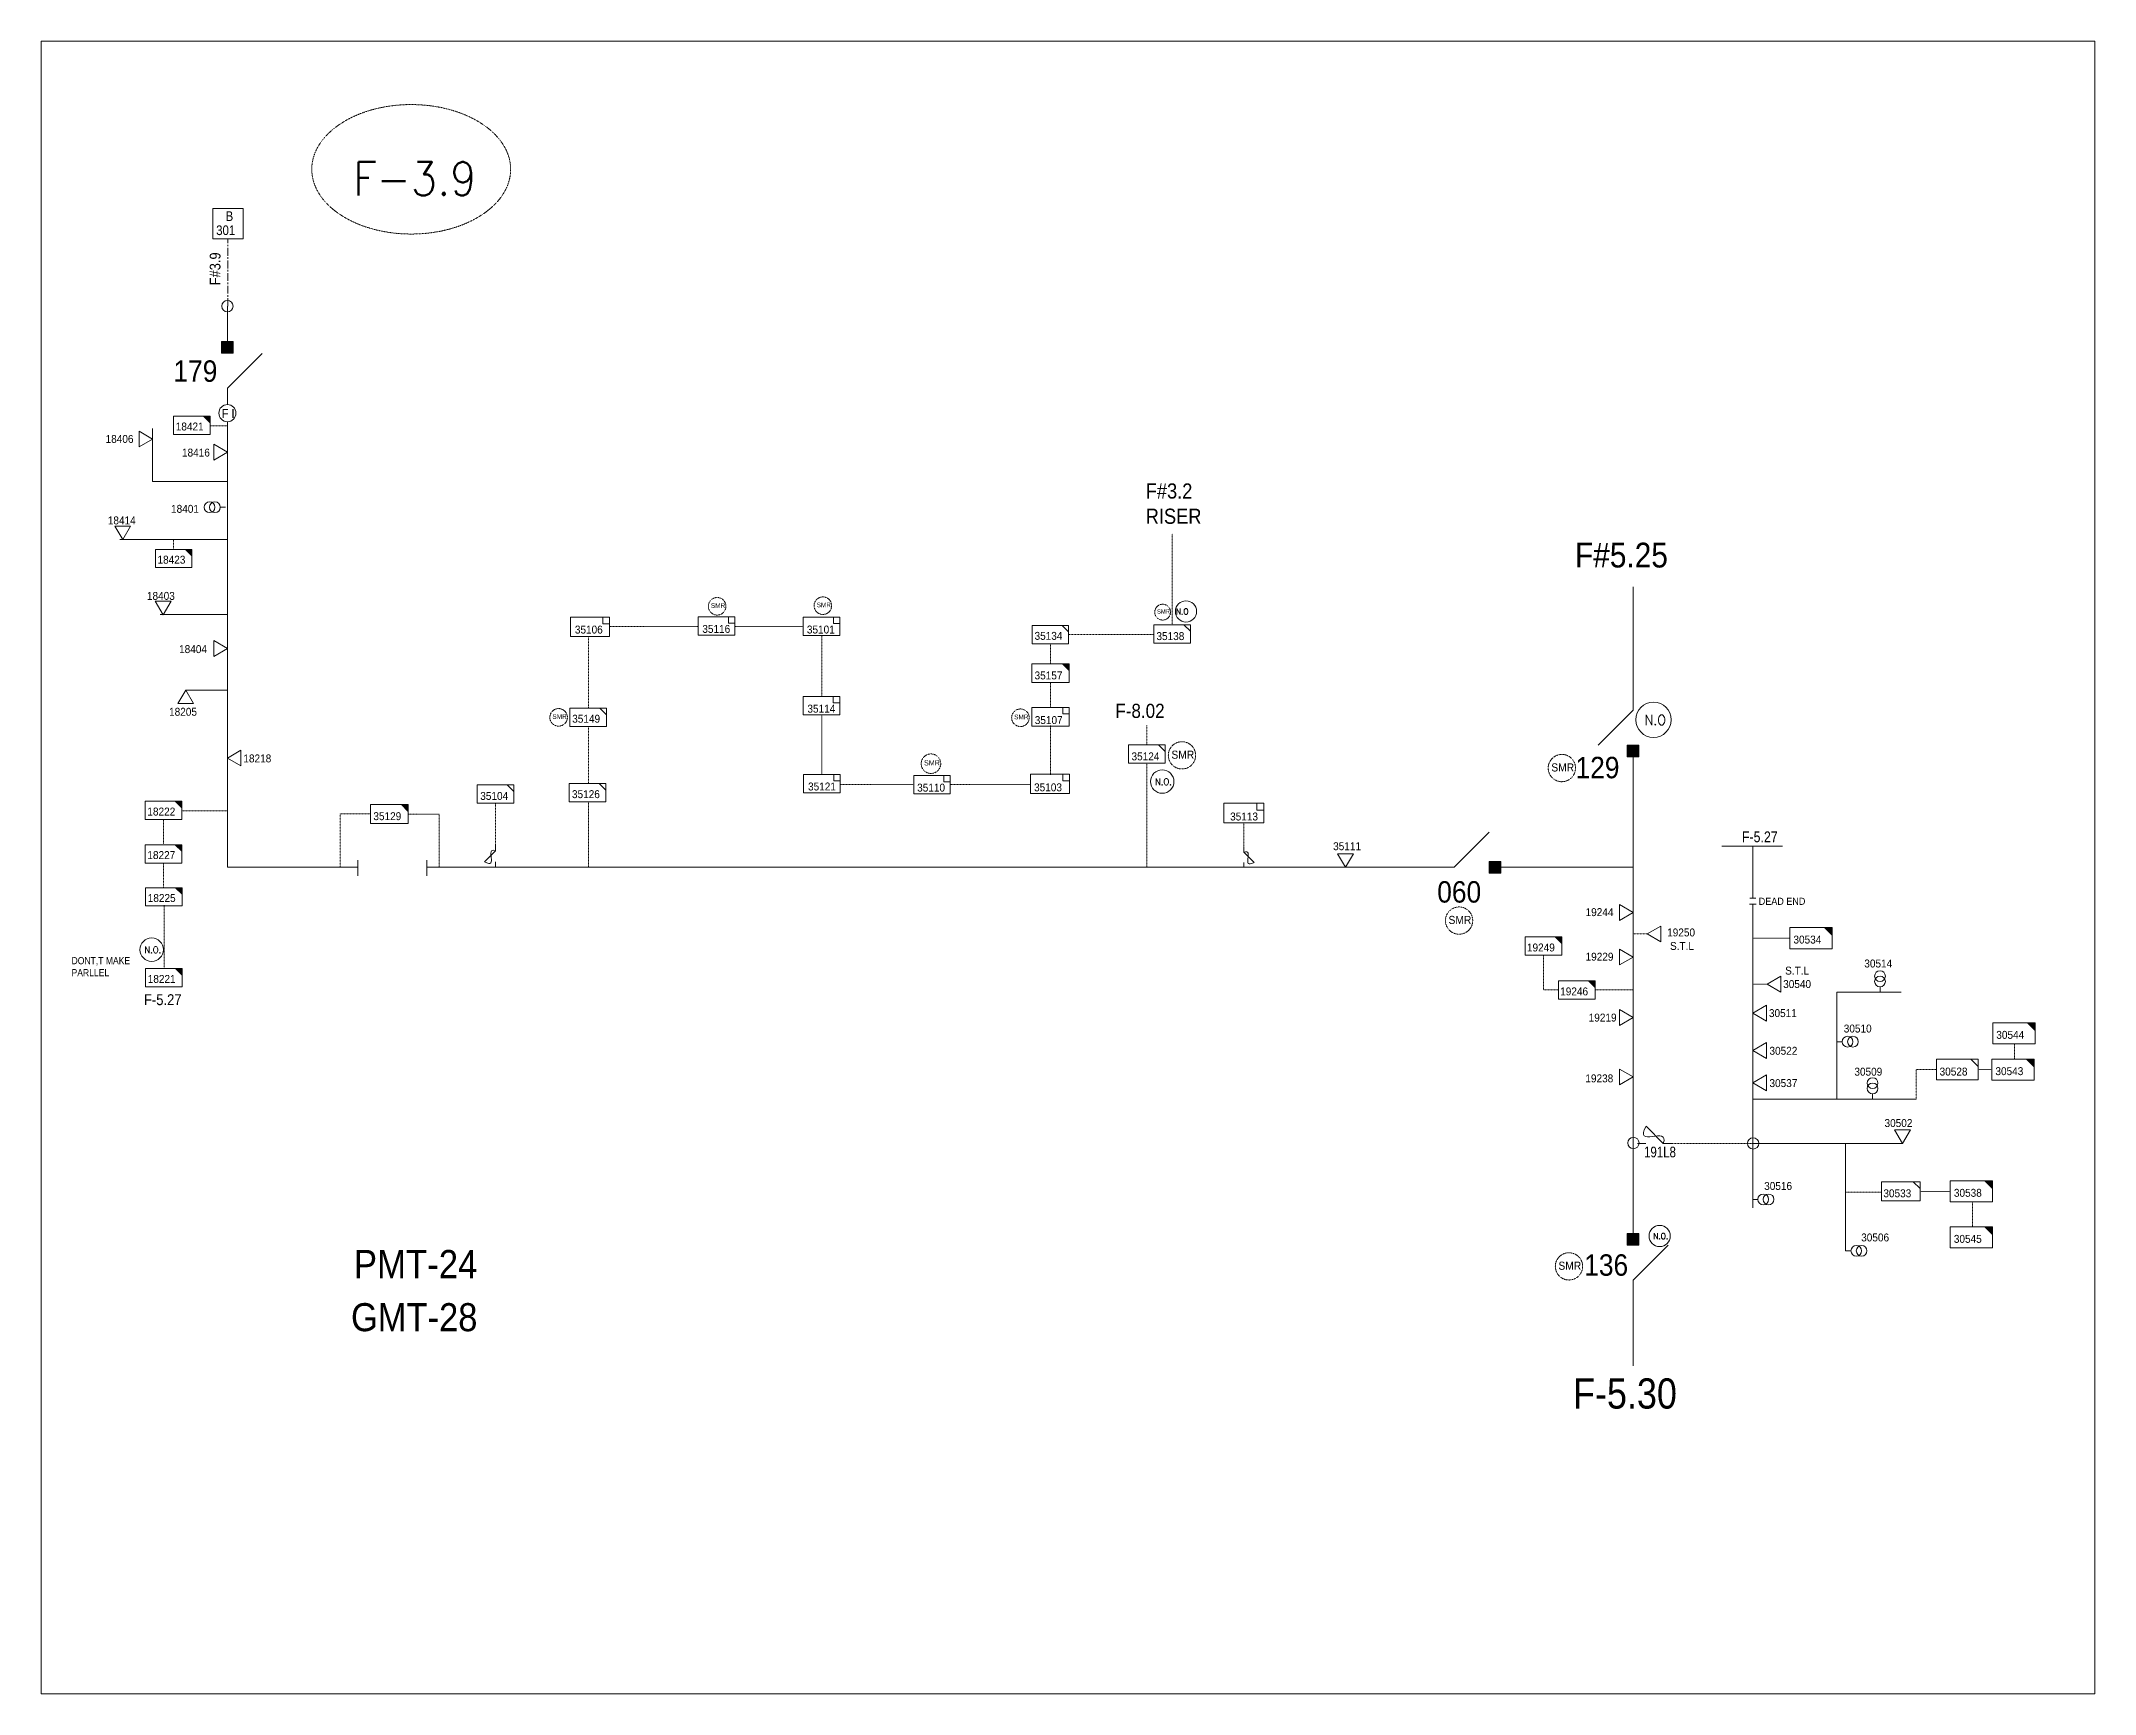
# Model space of a CAD drawing. Header units: metres. Extents: x 65984 to 144644, y -19036 to 23726.
# Drawn here: x 111668 to 112626, y 9862 to 10633 of the extents above; entities that cross this region are included whole.
import ezdxf
from ezdxf.enums import TextEntityAlignment as Align

# ---------------------------------------------------------------- set-up
doc = ezdxf.new("R2010")
doc.units = ezdxf.units.M
doc.header["$MEASUREMENT"] = 0
doc.linetypes.add('( Center )', pattern=[2, 1.25, -0.25, 0.25, -0.25])
doc.linetypes.add('DGN Style 3', pattern=[0.013877, 0, -0.013877])
doc.layers.get('0').update_dxf_attribs({"color": 95, "lineweight": 40})
for name, color, linetype, lineweight in [('ABS', 7, 'Continuous', 40), ('ABS NUMBER', 112, 'Continuous', 30), ('d_eos no', 121, 'Continuous', 40), ('d_fco', 5, 'Continuous', 40), ('d_fco text', 95, 'Continuous', 40), ('d_oh branch', 94, 'Continuous', 40), ('d_switch', 95, 'Continuous', 40), ('d_tf', 1, 'Continuous', 40), ('d_tf no', 6, 'Continuous', 40), ('d_tf_200', 1, 'Continuous', 40), ('d_ug cable', 95, 'Continuous', 40), ('d_ug main line', 95, 'Continuous', 40), ('EARTH FAULT INDICATOR', 95, 'Continuous', 40), ('FDR  1  05', 172, 'Continuous', 40), ('fedr no', 95, 'Continuous', 40), ('GRID STATION 01', 7, 'Continuous', 40), ('O H MAIN FEEDER', 4, 'Continuous', 100), ('SW N O', 114, 'Continuous', 30)]:
    doc.layers.add(name, color=color, linetype=linetype, lineweight=lineweight)
doc.styles.add('NASKHF', font='naskhf.shx', dxfattribs={"height": 8})
doc.styles.add('Style-Andalus', font='andlso.ttf')
doc.styles.add('Style-Arial', font='arial.ttf')
doc.styles.add('Style-ENGINEERING', font='ENGINEERING.shx')
doc.styles.add('Style-msdefault', font='msdefault.shx')
doc.styles.add('Style-STANDARD', font='STANDARD.shx')

msp = doc.modelspace()

# ---------------------------------------------------------------- texts
at = {"layer": 'ABS NUMBER', "color": 7, "lineweight": 13, "style": 'Style-Arial', "width": 0.88}
msp.add_text('179', height=10, rotation=360, dxfattribs=at).set_placement((111749.83, 10484.36), align=Align.TOP_RIGHT)
at = {"layer": 'ABS NUMBER', "color": 2, "lineweight": 13, "style": 'Style-Arial', "width": 0.88}
msp.add_text('060', height=10, rotation=360, dxfattribs=at).set_placement((112339.48, 10241.3), align=Align.TOP_RIGHT)
at = {"layer": 'ABS NUMBER', "color": 2, "lineweight": 13, "char_height": 10, "attachment_point": 3, "style": 'NASKHF'}
for s, insert in [('\\fArial|b0|i0|c178178|p39;\\H1x;\\W0.88;129\\P', (112404, 10299.33)), ('\\fArial|b0|i0|c178178|p39;\\H1x;\\W0.88;136\\P', (112408.05, 10067.15))]:
    msp.add_mtext(s, dxfattribs=dict(at, insert=insert))
at = {"layer": 'd_eos no', "color": 7, "linetype": 'Continuous', "lineweight": 13, "style": 'Style-Arial', "width": 0.88}
msp.add_text('PMT-24', height=13.183, dxfattribs=at).set_placement((111813.52, 10069.17), align=Align.TOP_LEFT)
at = {"layer": 'd_eos no', "color": 7, "linetype": 'Continuous', "lineweight": 13, "insert": (111812.16, 10044.35), "char_height": 13.088, "attachment_point": 1, "style": 'NASKHF'}
msp.add_mtext('\\fArial|b0|i0|c178178|p39;\\H1x;\\W0.88;GMT-28\\P', dxfattribs=at)
at = {"layer": 'd_fco text', "color": 7, "linetype": 'Continuous', "lineweight": 13, "style": 'Style-msdefault', "width": 0.8}
msp.add_text('191L8', height=5, dxfattribs=at).set_placement((112415.47, 10117.4), align=Align.TOP_LEFT)
at = {"layer": 'd_switch', "color": 55, "linetype": 'Continuous', "lineweight": 13, "style": 'Style-msdefault', "width": 0.9}
msp.add_text('F-8.02', height=6.606, dxfattribs=at).set_placement((112168.79, 10324.1), align=Align.TOP_LEFT)
at = {"layer": 'd_switch', "color": 55, "linetype": 'Continuous', "lineweight": 13, "style": 'Style-ENGINEERING', "width": 0.857143}
msp.add_text('F-5.27', height=5.033, rotation=0.00072, dxfattribs=at).set_placement((112477.81, 10264.5), align=Align.TOP_RIGHT)
at = {"layer": 'd_tf no', "color": 5, "linetype": 'Continuous', "lineweight": 13, "style": 'Style-msdefault', "width": 0.945946}
for s, p in [('18421', (111730.41, 10455.35)), ('18406', (111697.68, 10449.54)), ('18416', (111733.32, 10443.18)), ('18401', (111728.22, 10416.92)), ('18414', (111698.7, 10411.51)), ('18423', (111721.89, 10393.19)), ('18403', (111716.96, 10376.29)), ('35106', (111916.62, 10360.56)), ('18404', (111731.96, 10351.45)), ('35134', (112131.09, 10357.64)), ('35157', (112131.1, 10339.17)), ('18205', (111727.29, 10322.21)), ('35114', (112025.11, 10323.65)), ('18218', (111761.96, 10300.43)), ('35104', (111872.48, 10282.93)), ('35126', (111915.27, 10283.76)), ('35121', (112025.41, 10287.33)), ('35103', (112130.87, 10286.94)), ('18222', (111717.17, 10275.64)), ('35129', (111822.61, 10273.48)), ('35113', (112222.34, 10273.33)), ('18227', (111717.17, 10255.33)), ('35111', (112270.4, 10259.46)), ('18225', (111717.34, 10235.29)), ('19244', (112388.18, 10228.7)), ('19250', (112426.24, 10219.22)), ('30534', (112485.16, 10215.89)), ('19249', (112360.82, 10212.2)), ('19229', (112388.18, 10207.9)), ('S.T.L', (112427.57, 10212.93)), ('S.T.L', (112481.29, 10201.4)), ('30514', (112518.23, 10204.73)), ('19246', (112376.33, 10191.7)), ('30540', (112480.37, 10195.14)), ('19219', (112389.63, 10179.48)), ('30511', (112473.73, 10181.57)), ('30510', (112508.64, 10174.37)), ('30522', (112473.98, 10163.99)), ('19238', (112388.08, 10151.11)), ('30537', (112473.98, 10148.9)), ('30509', (112513.59, 10154.23)), ('30528', (112553.36, 10154.29)), ('30543', (112579.4, 10154.47)), ('30502', (112527.66, 10130.26)), ('30533', (112527.12, 10097.47)), ('30538', (112560.03, 10097.7)), ('30545', (112560, 10076.21))]:
    msp.add_text(s, height=3.7, dxfattribs=at).set_placement(p, align=Align.TOP_LEFT)
at = {"layer": 'd_tf no', "color": 1, "linetype": 'Continuous', "lineweight": 40, "style": 'Style-msdefault', "width": 0.945946}
for height, p in [(2.185, (111980.1, 10371.04)), (2.185, (112029.43, 10371.32)), (1.966, (112188.23, 10368.16)), (2.185, (111906.13, 10319.2)), (2.185, (112121.59, 10319.04)), (2.428, (112079.52, 10297.73))]:
    msp.add_text('SMR', height=height, dxfattribs=at).set_placement(p, align=Align.TOP_LEFT)
at = {"layer": 'd_tf no', "color": 2, "linetype": 'Continuous', "lineweight": 13, "style": 'Style-msdefault', "width": 0.945946}
for s, height, p in [('35116', 3.7, (111976.09, 10360.88)), ('35101', 3.7, (112024.87, 10360.59)), ('35138', 3.7, (112187.96, 10357.52)), ('35149', 3.7, (111915.38, 10318.96)), ('35107', 3.7, (112131.19, 10318.33)), ('35124', 3.7, (112176.33, 10301.39)), ('DEAD END', 3.33, (112468.97, 10233.58))]:
    msp.add_text(s, height=height, dxfattribs=at).set_placement(p, align=Align.TOP_LEFT)
at = {"layer": 'd_tf no', "color": 131, "linetype": 'Continuous', "lineweight": 13, "style": 'Style-msdefault', "width": 0.945946}
msp.add_text('35110', height=3.7, dxfattribs=at).set_placement((112076.32, 10286.8), align=Align.TOP_LEFT)
at = {"layer": 'd_tf no', "color": 21, "linetype": 'Continuous', "lineweight": 13, "style": 'Style-msdefault', "width": 0.945946}
msp.add_text('18221', height=3.7, dxfattribs=at).set_placement((111717.34, 10197.53), align=Align.TOP_LEFT)
at = {"layer": 'd_tf no', "color": 5, "linetype": 'Continuous', "lineweight": 13, "style": 'Style-msdefault', "width": 0.945946}
for s, p in [('30516', (112484.53, 10100.89)), ('30506', (112529.79, 10076.87))]:
    msp.add_text(s, height=3.7, dxfattribs=at).set_placement(p, align=Align.TOP_RIGHT)
at = {"layer": 'd_tf no', "color": 1, "linetype": 'Continuous', "lineweight": 40, "char_height": 3.7873, "attachment_point": 1, "style": 'NASKHF'}
for insert in [(112194.95, 10302.23), (112372.19, 10296.28), (112324.23, 10225.1), (112375.51, 10063.72)]:
    msp.add_mtext('\\Fmsdefault;\\H1x;\\W0.945946;SMR^I', dxfattribs=dict(at, insert=insert))
at = {"layer": 'd_tf no', "color": 5, "linetype": 'Continuous', "lineweight": 13, "insert": (112579.81, 10171.42), "char_height": 3.7, "attachment_point": 1, "style": 'NASKHF'}
msp.add_mtext('\\Fmsdefault;\\H1x;\\W0.945946;30544\\P', dxfattribs=at)
at = {"layer": 'fedr no', "color": 6, "linetype": 'Continuous', "lineweight": 13, "insert": (111841.94, 10569.18), "char_height": 15.689, "attachment_point": 5, "style": 'Style-STANDARD'}
msp.add_mtext('F-3.9', dxfattribs=at)
at = {"layer": 'GRID STATION 01', "color": 5, "linetype": 'Continuous', "lineweight": 13, "style": 'Style-msdefault', "width": 0.888889}
msp.add_text('B', height=4.5, dxfattribs=at).set_placement((111753.67, 10553.93), align=Align.TOP_LEFT)
at = {"layer": 'GRID STATION 01', "color": 7, "linetype": 'Continuous', "lineweight": 13, "style": 'Style-msdefault', "width": 0.888889}
msp.add_text('301', height=4.5, dxfattribs=at).set_placement((111749.26, 10547.35), align=Align.TOP_LEFT)
at = {"layer": 'GRID STATION 01', "color": 5, "linetype": 'Continuous', "lineweight": 13, "style": 'Style-msdefault', "width": 0.9}
msp.add_text('F#3.9', height=5, rotation=90, dxfattribs=at).set_placement((111746.27, 10519.37), align=Align.TOP_LEFT)
at = {"layer": 'GRID STATION 01', "color": 55, "linetype": 'Continuous', "lineweight": 13, "style": 'Style-msdefault', "width": 0.888889}
for s, height, p in [('F-5.27', 5.109, (111715.57, 10188.54)), ('F-5.30', 14.115, (112382.31, 10009.25))]:
    msp.add_text(s, height=height, dxfattribs=at).set_placement(p, align=Align.TOP_LEFT)
at = {"layer": 'GRID STATION 01', "color": 55, "linetype": 'Continuous', "lineweight": 13, "attachment_point": 1, "style": 'NASKHF'}
for s, insert, char_height in [('\\Fmsdefault;\\H1x;\\W0.9;F#3.2\\PRISER', (112182.96, 10426.95), 7.073), ('\\Fmsdefault;\\H1x;\\W0.9;F#5.25', (112383.26, 10399.26), 11.5641)]:
    msp.add_mtext(s, dxfattribs=dict(at, insert=insert, char_height=char_height))
at = {"layer": 'GRID STATION 01', "color": 1, "linetype": 'Continuous', "lineweight": 13, "insert": (111681.79, 10205.89), "char_height": 3.3654, "attachment_point": 1, "style": 'NASKHF'}
msp.add_mtext('\\Fmsdefault;\\H1x;\\W0.888889;DONT,T MAKE\\PPARLLEL', dxfattribs=at)

# ---------------------------------------------------------------- blocks, each defined once
blk = doc.blocks.new('TF_8')
at = {"color": 0, "linetype": 'ByBlock', "lineweight": -2}
blk.add_line((6.3, 4.95), (9.9, 1.35), dxfattribs=at)
blk.add_3dface([(-10.1, 4.95), (9.9, 4.95), (9.9, -5.05), (-10.1, -5.05)], dxfattribs=at)
blk = doc.blocks.new('exist.us-1000kva')
at = {"color": 0, "linetype": 'ByBlock', "lineweight": -2, "flags": 128}
blk.add_lwpolyline([(40, 12.9), (32.8, 20), (40, 20)], close=True, dxfattribs=at)
at = {"color": 0, "linetype": 'ByBlock', "lineweight": -2, "extrusion": (0, 0, -1)}
blk.add_solid([(-40, 12.9), (-32.8, 20), (-40, 20)], dxfattribs=at)
at = {"color": 0, "linetype": 'ByBlock', "lineweight": -2, "xscale": 2, "yscale": 2}
blk.add_blockref('TF_8', (20.2, 10.1), dxfattribs=at)
blk = doc.blocks.new('ABS2_1_1')
at = {"color": 0, "linetype": 'ByBlock', "lineweight": -2, "ltscale": 500}
for q in [(-29900, 43500), (0, 0)]:
    blk.add_line((0, 13600), q, dxfattribs=at)
at = {"color": 0, "linetype": 'ByBlock', "lineweight": -2, "ltscale": 500, "flags": 128}
for points in [[(5000, 43600), (-5000, 43600), (-5000, 53600), (5000, 53600)], [(3791, 49653), (3791, 49653), (3791, 49653)]]:
    blk.add_lwpolyline(points, close=True, dxfattribs=at)
at = {"color": 0, "linetype": 'ByBlock', "lineweight": -2, "ltscale": 500}
for points in [[(5000, 43600), (-5000, 43600), (5000, 53600), (-5000, 53600)], [(3791, 49653), (3791, 49653), (3791, 49653)]]:
    blk.add_solid(points, dxfattribs=at)
blk = doc.blocks.new('TFU_91')
at = {"layer": 'd_tf_200', "color": 5, "linetype": 'Continuous', "lineweight": 13}
blk.add_line((0, 10), (0, 0), dxfattribs=at)
for centre in [(0, 30), (0, 20)]:
    blk.add_circle(centre, 10, dxfattribs=at)
blk = doc.blocks.new('*U1006')
at = {"layer": 'EARTH FAULT INDICATOR', "color": 2, "linetype": 'Continuous', "lineweight": 13}
blk.add_circle((0.02, 0.13), 4, dxfattribs=at)
at = {"layer": 'EARTH FAULT INDICATOR', "color": 2, "lineweight": 13, "style": 'Style-Andalus', "width": 0.9}
blk.add_text('F I', height=4.234, dxfattribs=at).set_placement((-2.61, 2.11), align=Align.TOP_LEFT)
blk = doc.blocks.new('*U1087')
at = {"layer": 'd_fco', "color": 5, "linetype": 'Continuous', "lineweight": 13}
blk.add_line((-4.6, 4.2), (-10.1, 4.2), dxfattribs=at)
at = {"layer": 'd_fco', "color": 5, "linetype": 'Continuous', "lineweight": 13, "extrusion": (0, 0, -1), "flags": 128}
blk.add_lwpolyline([(-13, 4.2), (-7.1, 4.2), (4.4, -7.3)], dxfattribs=at)
at = {"layer": 'd_fco', "color": 5, "linetype": 'Continuous', "lineweight": 13}
blk.add_open_spline([(-4.4, -7.3), (-13, 7.7), (11.6, -7.7), (7.1, 4.2)], degree=3, dxfattribs=at)
blk = doc.blocks.new('TF3')
at = {"color": 0, "linetype": 'ByBlock', "lineweight": -2}
for p, q in [((11.3, 9), (18.3, 9)), ((18.3, 9), (18.3, 2))]:
    blk.add_line(p, q, dxfattribs=at)
at = {"color": 0, "linetype": 'ByBlock', "lineweight": -2, "flags": 128}
blk.add_lwpolyline([(18.3, 2), (11.3, 2), (11.3, 9)], dxfattribs=at)
at = {"color": 0, "linetype": 'ByBlock', "lineweight": -2}
blk.add_3dface([(-21.7, 9), (18.3, 9), (18.3, -11), (-21.7, -11)], dxfattribs=at)
blk = doc.blocks.new('*U1088')
at = {"layer": 'SW N O', "color": 3, "lineweight": 13, "ltscale": 0.426762}
blk.add_circle((0, 0), 16.8, dxfattribs=at)
at = {"layer": 'SW N O', "color": 3, "lineweight": 13, "style": 'Style-STANDARD'}
blk.add_text('N.O ', height=9.6, dxfattribs=at).set_placement((-3, -0.2), align=Align.MIDDLE_CENTER)
blk = doc.blocks.new('*U1089')
at = {"layer": 'SW N O', "color": 3, "lineweight": 13, "ltscale": 0.426762}
blk.add_circle((0, 0), 16.8, dxfattribs=at)
at = {"layer": 'SW N O', "color": 3, "lineweight": 13, "style": 'Style-STANDARD'}
blk.add_text('N.O', height=9.6, dxfattribs=at).set_placement((1.7, -0.2), align=Align.MIDDLE_CENTER)
blk = doc.blocks.new('*U1012')
at = {"layer": 'd_fco', "color": 7, "linetype": 'Continuous', "lineweight": 13}
blk.add_line((-4.6, 4.2), (-10.1, 4.2), dxfattribs=at)
at = {"layer": 'd_fco', "color": 7, "linetype": 'Continuous', "lineweight": 13, "flags": 128}
blk.add_lwpolyline([(13, 4.2), (7.1, 4.2), (-4.4, -7.3)], dxfattribs=at)
at = {"layer": 'd_fco', "color": 7, "linetype": 'Continuous', "lineweight": 13}
blk.add_open_spline([(-4.4, -7.3), (-13, 7.7), (11.6, -7.7), (7.1, 4.2)], degree=3, dxfattribs=at)
blk = doc.blocks.new('*U1008')
at = {"layer": 'SW N O', "color": 3, "lineweight": 13, "ltscale": 0.426762}
blk.add_circle((0, 0), 16.8, dxfattribs=at)
at = {"layer": 'SW N O', "color": 3, "lineweight": 13, "style": 'Style-STANDARD'}
blk.add_text('N.O.', height=9.6, dxfattribs=at).set_placement((1.7, -0.2), align=Align.MIDDLE_CENTER)
blk = doc.blocks.new('TRA1_841')
at = {"layer": 'd_tf', "color": 5, "linetype": 'Continuous', "lineweight": 13, "ltscale": 0.000236361, "extrusion": (0, 0, -1), "flags": 128}
blk.add_lwpolyline([(-10, -17), (0, 0), (10, -17)], close=True, dxfattribs=at)
blk = doc.blocks.new('TRA1_840')
at = {"layer": 'd_tf', "color": 5, "linetype": 'Continuous', "lineweight": 13, "ltscale": 0.000236361, "xscale": 1.000046566207833, "yscale": 1.000046566207833, "zscale": 1.000046566207833, "rotation": 180}
blk.add_blockref('TRA1_841', (0, 0), dxfattribs=at)
blk = doc.blocks.new('TRA1_843')
at = {"layer": 'd_tf', "color": 5, "linetype": 'Continuous', "lineweight": 13, "ltscale": 0.000180056, "flags": 128}
blk.add_lwpolyline([(10.1, -17), (0.1, 0), (-9.9, -17)], close=True, dxfattribs=at)
blk = doc.blocks.new('TRA1_842')
at = {"layer": 'd_tf', "color": 5, "linetype": 'Continuous', "lineweight": 13, "ltscale": 0.000180056, "xscale": 1.000046566207833, "yscale": 1.000046566207833, "zscale": 1.000046566207833, "rotation": 180}
blk.add_blockref('TRA1_843', (0, 0), dxfattribs=at)
blk = doc.blocks.new('TRA1_845')
at = {"layer": 'd_tf', "color": 5, "linetype": 'Continuous', "lineweight": 13, "ltscale": 0.00019707, "flags": 128}
blk.add_lwpolyline([(10, -17), (0, 0), (-10, -17)], close=True, dxfattribs=at)
blk = doc.blocks.new('TRA1_844')
at = {"layer": 'd_tf', "color": 5, "linetype": 'Continuous', "lineweight": 13, "ltscale": 0.00019707, "xscale": 1.000046566207834, "yscale": 1.000046566207834, "zscale": 1.000046566207834, "rotation": 180}
blk.add_blockref('TRA1_845', (0, 0), dxfattribs=at)
blk = doc.blocks.new('TRA1_847')
at = {"layer": 'd_tf', "color": 5, "linetype": 'Continuous', "lineweight": 13, "ltscale": 0.00019715, "flags": 128}
blk.add_lwpolyline([(10, -17), (0, 0), (-10, -17)], close=True, dxfattribs=at)
blk = doc.blocks.new('TRA1_846')
at = {"layer": 'd_tf', "color": 5, "linetype": 'Continuous', "lineweight": 13, "ltscale": 0.00019715, "xscale": 1.000046566207833, "yscale": 1.000046566207833, "zscale": 1.000046566207833, "rotation": 180}
blk.add_blockref('TRA1_847', (0, 0), dxfattribs=at)
blk = doc.blocks.new('*U4167')
at = {"layer": 'SW N O', "color": 100, "lineweight": 13, "ltscale": 0.426762}
blk.add_circle((0, 0), 16.8, dxfattribs=at)
at = {"layer": 'SW N O', "color": 100, "lineweight": 13, "style": 'Style-STANDARD'}
blk.add_text('N.O.', height=9.6, dxfattribs=at).set_placement((1.7, -0.2), align=Align.MIDDLE_CENTER)

# ---------------------------------------------------------------- linework, layer by layer
at = {"layer": 'd_oh branch', "color": 5, "linetype": 'Continuous', "lineweight": 13}
for p, q in [((111719.62, 10452.51), (111719.62, 10427.88)), ((111754.51, 10427.88), (111719.62, 10427.88)), ((111704.26, 10400.84), (111754.58, 10400.84)), ((111723.1, 10365.71), (111754.78, 10365.71)), ((111735.04, 10330.5), (111754.51, 10330.5)), ((112466.28, 10088.86), (112466.28, 10230.58))]:
    msp.add_line(p, q, dxfattribs=at)
at = {"layer": 'd_oh branch', "color": 13, "linetype": 'Continuous', "lineweight": 13}
for p, q in [((112480.01, 10257.64), (112451.75, 10257.64)), ((112466.28, 10233.38), (112466.28, 10257.64)), ((112467.69, 10233.37), (112464.86, 10233.37))]:
    msp.add_line(p, q, dxfattribs=at)
at = {"layer": 'd_oh branch', "color": 5, "linetype": 'Continuous', "lineweight": 13, "flags": 128}
for points in [[(112505.48, 10189.49), (112505.48, 10139.57)], [(112535.46, 10189.49), (112505.48, 10189.49)], [(112542.49, 10139.57), (112466.28, 10139.57)], [(112536.08, 10118.92), (112466.28, 10118.92)], [(112509.48, 10068.78), (112509.48, 10118.92)]]:
    msp.add_lwpolyline(points, dxfattribs=at)
at = {"layer": 'd_oh branch', "color": 5, "linetype": 'Continuous', "lineweight": 13}
msp.add_circle((112466.34, 10118.92), 2.66, dxfattribs=at)
at = {"layer": 'd_ug cable', "color": 5, "linetype": 'DGN Style 3', "lineweight": 13}
for p, q in [((111746.49, 10453.89), (111754.44, 10453.89)), ((111729.42, 10400.84), (111729.42, 10396.17)), ((111733.25, 10274.19), (111754.51, 10274.19)), ((111879.63, 10277.75), (111879.63, 10255.97)), ((111724.71, 10258.69), (111724.71, 10270.08)), ((112228.72, 10257), (112228.72, 10268.46)), ((111724.71, 10238.38), (111724.71, 10249.77)), ((112416.97, 10216.66), (112410.36, 10216.66)), ((112466.28, 10214.72), (112483.46, 10214.72)), ((112392.59, 10190.55), (112410.36, 10190.55)), ((112473.51, 10193.17), (112466.28, 10193.17)), ((112588.28, 10158.34), (112588.28, 10165.16)), ((112571.39, 10153.39), (112577.69, 10153.39)), ((112466.28, 10118.93), (112427.75, 10118.93)), ((112509.48, 10096.17), (112526.37, 10096.17)), ((112544.33, 10096.53), (112558.33, 10096.53)), ((112568.72, 10091.57), (112568.72, 10080.07))]:
    msp.add_line(p, q, dxfattribs=at)
at = {"layer": 'd_ug cable', "color": 214, "linetype": 'DGN Style 3', "lineweight": 13, "flags": 128}
msp.add_lwpolyline([(112195.33, 10360.99), (112195.33, 10403.4)], dxfattribs=at)
at = {"layer": 'd_ug cable', "color": 5, "linetype": 'DGN Style 3', "lineweight": 13, "flags": 128}
for points in [[(111932.92, 10360.18), (111974.19, 10360.18)], [(111991.38, 10360.18), (112023.23, 10360.18)], [(111922.97, 10321.95), (111922.97, 10355.47)], [(112031.86, 10356.02), (112031.86, 10327.45)], [(112138.55, 10342.72), (112138.55, 10352.14)], [(112147.24, 10356.45), (112186.85, 10356.45)], [(112138.55, 10322.41), (112138.55, 10333.97)], [(111922.97, 10286.79), (111922.97, 10313.45)], [(112031.86, 10318.87), (112031.86, 10291.05)], [(112138.55, 10291), (112138.55, 10313.91)], [(112183.46, 10247.82), (112183.46, 10296.33)], [(112040.43, 10286.36), (112074.78, 10286.36)], [(112092.02, 10286.36), (112129.24, 10286.36)], [(111821.31, 10272.68), (111807.1, 10272.68), (111807.1, 10247.82)], [(111838.81, 10272.51), (111853.38, 10272.51), (111853.36, 10247.82)], [(111922.97, 10247.82), (111922.97, 10278.19)], [(111725.03, 10200.95), (111725.03, 10230.09)], [(112368.54, 10206.78), (112368.54, 10190.55), (112375.52, 10190.55)], [(112542.49, 10139.57), (112542.49, 10153.39), (112551.84, 10153.39)]]:
    msp.add_lwpolyline(points, dxfattribs=at)
at = {"layer": 'd_ug cable', "color": 6, "linetype": 'DGN Style 3', "lineweight": 13, "flags": 128}
msp.add_lwpolyline([(112183.5, 10304.86), (112183.5, 10314.17)], dxfattribs=at)
at = {"layer": 'd_ug cable', "color": 2, "linetype": 'DGN Style 3', "lineweight": 13}
for centre, radius in [((111983.01, 10369.59), 4.1), ((112032.34, 10369.87), 4.1), ((112190.85, 10366.86), 3.69), ((111909.04, 10317.75), 4.1), ((112124.5, 10317.58), 4.1), ((112199.88, 10300.03), 6.37), ((112082.76, 10296.12), 4.56), ((112377.12, 10294.09), 6.37), ((112329.16, 10222.9), 6.37), ((112380.44, 10061.52), 6.37)]:
    msp.add_circle(centre, radius, dxfattribs=at)
at = {"layer": 'd_ug main line', "color": 5, "linetype": '( Center )', "lineweight": 13, "ltscale": 2.94, "flags": 128}
msp.add_lwpolyline([(111754.75, 10509.67), (111754.75, 10541.05)], dxfattribs=at)
at = {"layer": 'fedr no', "color": 82, "linetype": 'DGN Style 3', "lineweight": 13, "true_color": 0x1dc70e}
msp.add_ellipse((111840.26, 10573.54), major_axis=(46.39, 0), ratio=0.651175, dxfattribs=at)
at = {"layer": 'GRID STATION 01', "color": 5, "lineweight": 13, "ltscale": 0.379284, "flags": 128}
msp.add_lwpolyline([(111761.85, 10555.25), (111747.66, 10555.25), (111747.66, 10541.05), (111761.85, 10541.05)], close=True, dxfattribs=at)
at = {"layer": 'O H MAIN FEEDER', "color": 231, "lineweight": 13, "ltscale": 0.488306}
msp.add_line((112410.36, 10326.91), (112410.36, 10378.7), dxfattribs=at)
at = {"layer": 'O H MAIN FEEDER', "color": 5, "lineweight": 13, "ltscale": 0.488306}
for p, q in [((112410.36, 10244.27), (112410.36, 10301.05)), ((112410.36, 10076.85), (112410.36, 10286.79))]:
    msp.add_line(p, q, dxfattribs=at)
at = {"layer": 'O H MAIN FEEDER', "color": 5, "lineweight": 13, "ltscale": 30}
for p, q in [((111815.25, 10247.82), (111754.51, 10247.82)), ((112324.16, 10247.82), (111847.62, 10247.82)), ((112410.36, 10247.82), (112347.52, 10247.82))]:
    msp.add_line(p, q, dxfattribs=at)
at = {"layer": 'O H MAIN FEEDER', "color": 5, "lineweight": 13, "ltscale": 27}
msp.add_line((112464.7, 10230.58), (112467.7, 10230.58), dxfattribs=at)
at = {"layer": 'O H MAIN FEEDER', "color": 11, "lineweight": 13, "ltscale": 0.488306}
msp.add_line((112410.36, 10015.15), (112410.36, 10051.61), dxfattribs=at)
at = {"layer": 'O H MAIN FEEDER', "color": 140, "lineweight": 13, "ltscale": 0.498271, "flags": 128}
msp.add_lwpolyline([(111667.57, 10633.39), (112625.82, 10633.39), (112625.82, 9861.97), (111667.57, 9861.97)], close=True, dxfattribs=at)
at = {"layer": 'O H MAIN FEEDER', "color": 5, "lineweight": 13, "ltscale": 30, "flags": 128}
for points in [[(111754.51, 10490.87), (111754.51, 10509.67)], [(111754.51, 10463.76), (111754.51, 10463.95)], [(111754.51, 10247.82), (111754.51, 10455.76)]]:
    msp.add_lwpolyline(points, dxfattribs=at)
at = {"layer": 'O H MAIN FEEDER', "color": 5, "lineweight": 13, "ltscale": 0.000258801, "flags": 128}
for points in [[(111815.33, 10251.18), (111815.33, 10243.79)], [(111847.52, 10251.18), (111847.52, 10243.79)]]:
    msp.add_lwpolyline(points, dxfattribs=at)
at = {"layer": 'O H MAIN FEEDER', "color": 5, "lineweight": 13, "ltscale": 0.488306}
for centre in [(111754.51, 10509.66), (112410.49, 10119.11)]:
    msp.add_circle(centre, 2.66, dxfattribs=at)

# ---------------------------------------------------------------- block references
at = {"layer": 'ABS', "color": 7, "linetype": 'Continuous', "lineweight": 13, "ltscale": 0.812883, "xscale": 0.0005446322480400586, "yscale": -0.000544632248040059, "zscale": 0.000360672857092237, "rotation": 180.0000071991901}
msp.add_blockref('ABS2_1_1', (111754.51, 10463.95), dxfattribs=at)
at = {"layer": 'ABS', "color": 2, "linetype": 'Continuous', "lineweight": 13, "ltscale": 0.812883, "xscale": 0.0005446322480400586, "zscale": 0.000360672857092237}
for p, yscale, rotation in [((112410.36, 10328.5), -0.000544632248040059, 7.199190062823137e-06), ((112319.5, 10247.82), 0.0005446322480400586, 269.9999928008099), ((112410.36, 10047.66), -0.000544632248040059, 180.0000071991901)]:
    msp.add_blockref('ABS2_1_1', p, dxfattribs=dict(at, yscale=yscale, rotation=rotation))
at = {"layer": 'd_fco', "color": 5, "linetype": 'Continuous', "lineweight": 13, "extrusion": (0, 0, -1), "xscale": 0.4451875487415666, "yscale": 0.4451875487415666, "zscale": 0.4451875487415666, "rotation": 90.00000000060005}
msp.add_blockref('*U1087', (-111877.76, 10252.33), dxfattribs=at)
at = {"layer": 'd_fco', "color": 5, "linetype": 'Continuous', "lineweight": 13, "xscale": 0.4138460207038576, "yscale": 0.4138460207038576, "zscale": 0.4138460207038576, "rotation": 89.96408351357634}
msp.add_blockref('*U1087', (112230.47, 10251.89), dxfattribs=at)
at = {"layer": 'd_fco', "color": 7, "linetype": 'Continuous', "lineweight": 13, "extrusion": (0, 0, -1), "xscale": 0.7000000000000004, "yscale": 0.7000000000000004, "zscale": 0.7000000000000004, "rotation": 179.9640835135763}
msp.add_blockref('*U1012', (-112419.47, 10121.87), dxfattribs=at)
at = {"layer": 'd_tf', "color": 5, "linetype": 'Continuous', "lineweight": 13, "ltscale": 0.000236361, "xscale": 0.37, "yscale": 0.37, "zscale": 0.37}
for p, rotation in [((111719.56, 10447.66), 89.99999999999993), ((111754.51, 10441.56), 89.99999999999993), ((111754.51, 10349.92), 89.99999999999993), ((111735.05, 10330.5), 180)]:
    msp.add_blockref('TRA1_840', p, dxfattribs=dict(at, rotation=rotation))
at = {"layer": 'd_tf', "color": 5, "linetype": 'Continuous', "lineweight": 13, "ltscale": 0.000236361, "extrusion": (0, 0, -1), "xscale": 0.37, "yscale": 0.37, "zscale": 0.37}
for p, rotation in [((-111705.67, 10400.75), 359.9999999999999), ((-111724.51, 10365.62), 359.9999999999999), ((-111754.51, 10298.76), 89.99999999999994)]:
    msp.add_blockref('TRA1_840', p, dxfattribs=dict(at, rotation=rotation))
at = {"layer": 'd_tf', "color": 5, "linetype": 'Continuous', "lineweight": 13, "ltscale": 0.000180056, "xscale": 0.37, "yscale": 0.37, "zscale": 0.37, "rotation": 359.9999999999999}
msp.add_blockref('TRA1_842', (112276.23, 10247.83), dxfattribs=at)
at = {"layer": 'd_tf', "color": 5, "linetype": 'Continuous', "lineweight": 13, "ltscale": 0.00019707, "xscale": 0.37, "yscale": 0.37, "zscale": 0.37, "rotation": 89.99999999999997}
for p in [(112410.37, 10226.71), (112410.37, 10205.9), (112410.33, 10177.67), (112410.33, 10149.92)]:
    msp.add_blockref('TRA1_844', p, dxfattribs=at)
at = {"layer": 'd_tf', "color": 5, "linetype": 'Continuous', "lineweight": 13, "ltscale": 0.00019715, "extrusion": (0, 0, -1), "xscale": 0.37, "yscale": 0.37, "zscale": 0.37, "rotation": 89.99999999999993}
msp.add_blockref('TRA1_846', (-112416.97, 10216.65), dxfattribs=at)
at = {"layer": 'd_tf', "color": 5, "linetype": 'Continuous', "lineweight": 13, "ltscale": 0.00019715, "xscale": 0.37, "yscale": 0.37, "zscale": 0.37, "rotation": 269.9999999999999}
for p in [(112472.93, 10193.24), (112466.29, 10179.67), (112466.29, 10162.3), (112466.29, 10147.22)]:
    msp.add_blockref('TRA1_846', p, dxfattribs=at)
at = {"layer": 'd_tf', "color": 5, "linetype": 'Continuous', "lineweight": 13, "ltscale": 0.00019715, "extrusion": (0, 0, -1), "xscale": 0.37, "yscale": 0.37, "zscale": 0.37}
msp.add_blockref('TRA1_846', (-112536.09, 10118.92), dxfattribs=at)
at = {"layer": 'd_tf_200', "color": 5, "linetype": 'Continuous', "lineweight": 13, "extrusion": (0, 0, -1), "xscale": 0.25, "yscale": 0.25, "zscale": 0.25}
for p, rotation in [((-111753.69, 10415.81), 269.9999999999998), ((-112525.55, 10189.49), 359.9999999999999), ((-112466.06, 10092.77), 89.99999999999991), ((-112509.48, 10068.78), 89.99999999999991)]:
    msp.add_blockref('TFU_91', p, dxfattribs=dict(at, rotation=rotation))
at = {"layer": 'd_tf_200', "color": 5, "linetype": 'Continuous', "lineweight": 13, "xscale": 0.25, "yscale": 0.25, "zscale": 0.25}
for p, rotation in [((112505.43, 10166.39), 269.9999999999998), ((112522.09, 10139.56), 359.9999999999999)]:
    msp.add_blockref('TFU_91', p, dxfattribs=dict(at, rotation=rotation))
at = {"layer": 'EARTH FAULT INDICATOR', "color": 2, "linetype": 'Continuous', "lineweight": 13}
msp.add_blockref('*U1006', (111754.49, 10459.62), dxfattribs=at)
at = {"layer": 'FDR  1  05', "color": 5, "linetype": 'Continuous', "lineweight": 13, "rotation": 359.9999999999999}
for name, p, xscale, yscale, zscale in [('exist.us-1000kva', (111729.42, 10449.79), 0.4267622666565712, 0.4267622666565712, 0.4267622666565712), ('exist.us-1000kva', (111720.89, 10387.63), 0.4267622666565712, 0.4267622666565712, 0.4267622666565712), ('TF3', (111924.46, 10360.48), 0.4552758175259353, 0.4552758175259353, 0.1300771388769227), ('TF_8', (112138.55, 10356.45), 0.8535245333131425, 0.8535245333131425, 0.4267622666565712), ('exist.us-1000kva', (112129.8, 10333.97), 0.4375046734824514, 0.4375046734824514, 0.4267622666565712), ('TF3', (112032.36, 10323.61), 0.4266530155163069, 0.4266530155163069, 0.1300771388769227), ('TF_8', (111879.72, 10282.06), 0.8535245333131425, 0.8535245333131425, 0.4267622666565712), ('TF_8', (111922.57, 10282.63), 0.8535245333131425, 0.8535245333131425, 0.4267622666565712), ('TF3', (112032.57, 10287.21), 0.4266530155163069, 0.4266530155163069, 0.1300771388769227), ('TF3', (112139.12, 10287.18), 0.4552345073606833, 0.4552345073606833, 0.1300771388769227), ('exist.us-1000kva', (111716.18, 10270.08), 0.4267622666565712, 0.4267622666565712, 0.4267622666565712), ('exist.us-1000kva', (111821.31, 10268.27), 0.4375046734824514, 0.4375046734824514, 0.4267622666565712), ('TF3', (112229.51, 10273.58), 0.4657076935865453, 0.4657076935865453, 0.1300771388769227), ('exist.us-1000kva', (111716.18, 10249.77), 0.4267622666565712, 0.4267622666565712, 0.4267622666565712), ('exist.us-1000kva', (111716.34, 10229.73), 0.4267622666565712, 0.4267622666565712, 0.4267622666565712), ('exist.us-1000kva', (112360.01, 10206.78), 0.4267622666565712, 0.4267622666565712, 0.4267622666565712), ('exist.us-1000kva', (112483.46, 10209.78), 0.4937000581271004, 0.4937000581271004, 0.4267622666565712), ('exist.us-1000kva', (112375.52, 10186.28), 0.4267622666565712, 0.4267622666565712, 0.4267622666565712), ('exist.us-1000kva', (112578.12, 10165.32), 0.4937000581271004, 0.4937000581271004, 0.4267622666565712), ('TF_8', (112561.71, 10153.44), 0.9771787416898021, 0.9771787416898021, 0.4267622666565712), ('exist.us-1000kva', (112577.7, 10148.36), 0.4937000581271004, 0.4937000581271004, 0.4267622666565712), ('TF_8', (112535.42, 10096.58), 0.9005300783898701, 0.9005300783898701, 0.4267622666565712), ('exist.us-1000kva', (112558.33, 10091.6), 0.4937000581271004, 0.4937000581271004, 0.4267622666565712), ('exist.us-1000kva', (112558.3, 10070.11), 0.4937000581271004, 0.4937000581271004, 0.4267622666565712)]:
    msp.add_blockref(name, p, dxfattribs=dict(at, xscale=xscale, yscale=yscale, zscale=zscale))
at = {"layer": 'FDR  1  05', "color": 2, "linetype": 'Continuous', "lineweight": 13, "rotation": 359.9999999999999}
for name, p, xscale, yscale, zscale in [('TF3', (111983.45, 10360.87), 0.4266530155163069, 0.4266530155163069, 0.1300771388769227), ('TF3', (112032.45, 10360.68), 0.4266530155163069, 0.4266530155163069, 0.1300771388769227), ('TF_8', (112195.41, 10356.76), 0.8535245333131425, 0.8535245333131425, 0.4267622666565712), ('TF_8', (111922.95, 10317.76), 0.8535245333131425, 0.8535245333131425, 0.4267622666565712), ('TF3', (112139.31, 10318.48), 0.4373954223421899, 0.4373954223421899, 0.1300771388769227), ('TF_8', (112183.58, 10300.64), 0.8535245333131425, 0.8535245333131425, 0.4267622666565712), ('TF3', (112083.98, 10286.8), 0.4266530155163069, 0.4266530155163069, 0.1300771388769227)]:
    msp.add_blockref(name, p, dxfattribs=dict(at, xscale=xscale, yscale=yscale, zscale=zscale))
at = {"layer": 'FDR  1  05', "color": 21, "linetype": 'Continuous', "lineweight": 13, "xscale": 0.4267622666565712, "yscale": 0.4267622666565712, "zscale": 0.4267622666565712, "rotation": 359.9999999999999}
msp.add_blockref('exist.us-1000kva', (111716.34, 10191.97), dxfattribs=at)
at = {"layer": 'SW N O', "color": 3, "lineweight": 13}
for name, p, xscale, yscale, zscale in [('*U1088', (112201.75, 10367.18), 0.2950694635422144, 0.2950694635422144, 0.2950694635422144), ('*U1089', (112419.88, 10316.62), 0.4902784880910084, 0.4902784880910084, 0.4902784880910084), ('*U1008', (112422.73, 10075.71), 0.2950694635422144, 0.2950694635422144, 0.2950694635422144)]:
    msp.add_blockref(name, p, dxfattribs=dict(at, xscale=xscale, yscale=yscale, zscale=zscale))
at = {"layer": 'SW N O', "color": 100, "lineweight": 13, "xscale": 0.3257790443315144, "yscale": 0.3257790443315144, "zscale": 0.3257790443315144}
for p in [(112190.67, 10287.77), (111719.16, 10209.33)]:
    msp.add_blockref('*U4167', p, dxfattribs=at)

msp.set_redraw_order([(e.dxf.handle, doc.entitydb.next_handle()) for e in msp.query("TEXT MTEXT ATTDEF DIMENSION ARC_DIMENSION")])  # texts and dimensions are drawn at this point

doc.saveas('drawing.dxf')
